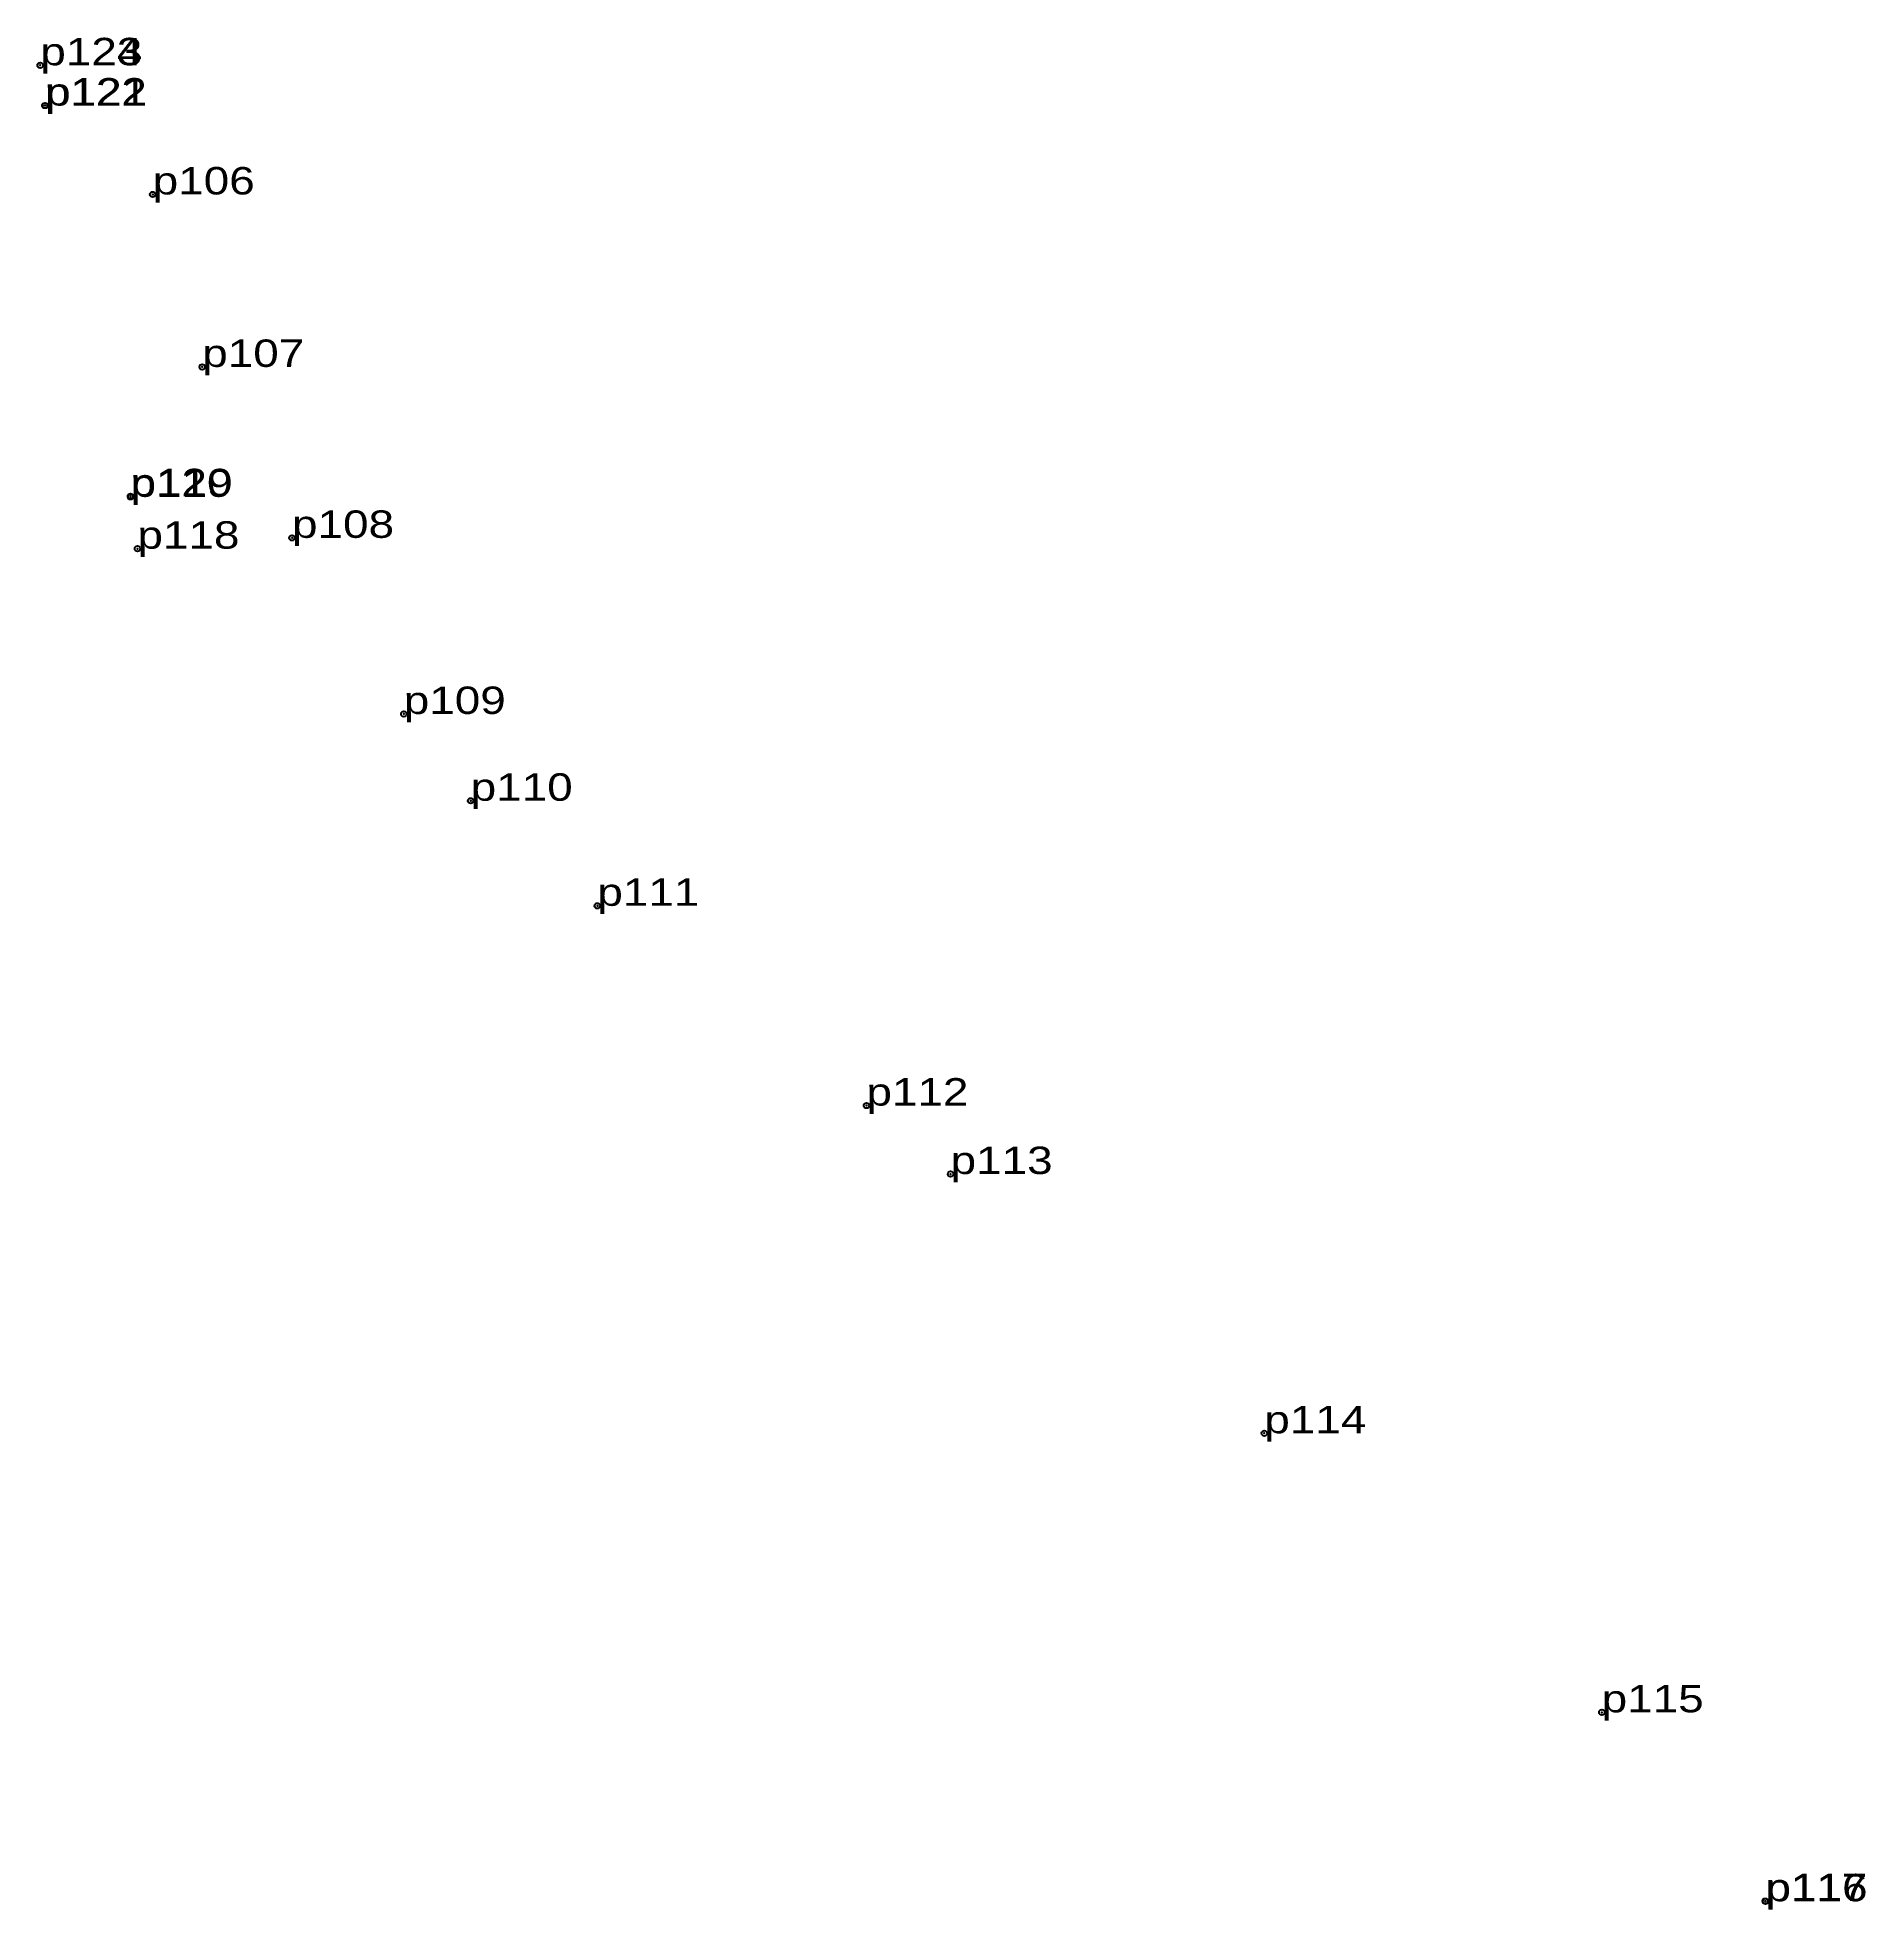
# Model space of a CAD drawing. Header units: metres. Extents: x 1 to 1819946, y -1 to 1851864.
# Drawn here: x 540826 to 540946, y 1847419.7 to 1847542.5 of the extents above; entities that cross this region are included whole.
import ezdxf

# ---------------------------------------------------------------- set-up
doc = ezdxf.new("R2010")
doc.units = ezdxf.units.M
doc.header["$LTSCALE"] = 0.72
doc.header["$PDMODE"] = 32
doc.header["$PDSIZE"] = 0.36
doc.layers.add('12', color=7, linetype='Continuous')
doc.layers.add('7', color=7, linetype='Continuous')

msp = doc.modelspace()

# ---------------------------------------------------------------- texts
at = {"layer": '12', "width": 1.25}
for s, p in [('p123', (540826.22, 1847540.66)), ('p124', (540826.22, 1847540.66)), ('p122', (540826.51, 1847538.02)), ('p121', (540826.54, 1847538.02)), ('p106', (540833.59, 1847532.19)), ('p107', (540836.84, 1847520.88)), ('p120', (540832.13, 1847512.4)), ('p119', (540832.14, 1847512.36)), ('p118', (540832.59, 1847508.96)), ('p108', (540842.73, 1847509.67)), ('p109', (540850.06, 1847498.12)), ('p110', (540854.45, 1847492.43)), ('p111', (540862.76, 1847485.54)), ('p112', (540880.41, 1847472.44)), ('p113', (540885.93, 1847467.95)), ('p114', (540906.51, 1847450.95)), ('p115', (540928.64, 1847432.65)), ('p117', (540939.37, 1847420.27)), ('p116', (540939.39, 1847420.26))]:
    msp.add_text(s, height=1.8, dxfattribs=at).set_placement(p)

# ---------------------------------------------------------------- linework, layer by layer
at = {"layer": '7'}
for p in [(540826.21, 1847540.66), (540826.22, 1847540.66), (540826.51, 1847538.02), (540826.54, 1847538.02), (540833.59, 1847532.19), (540836.84, 1847520.88), (540832.13, 1847512.4), (540832.14, 1847512.36), (540842.73, 1847509.67), (540832.59, 1847508.96), (540850.06, 1847498.12), (540854.45, 1847492.43), (540862.76, 1847485.54), (540880.41, 1847472.44), (540885.93, 1847467.95), (540906.51, 1847450.95), (540928.65, 1847432.65), (540939.37, 1847420.27), (540939.39, 1847420.26)]:
    msp.add_point(p, dxfattribs=at)

msp.set_redraw_order([(e.dxf.handle, doc.entitydb.next_handle()) for e in msp.query("TEXT MTEXT ATTDEF DIMENSION ARC_DIMENSION")])  # texts and dimensions are drawn at this point

doc.saveas('drawing.dxf')
